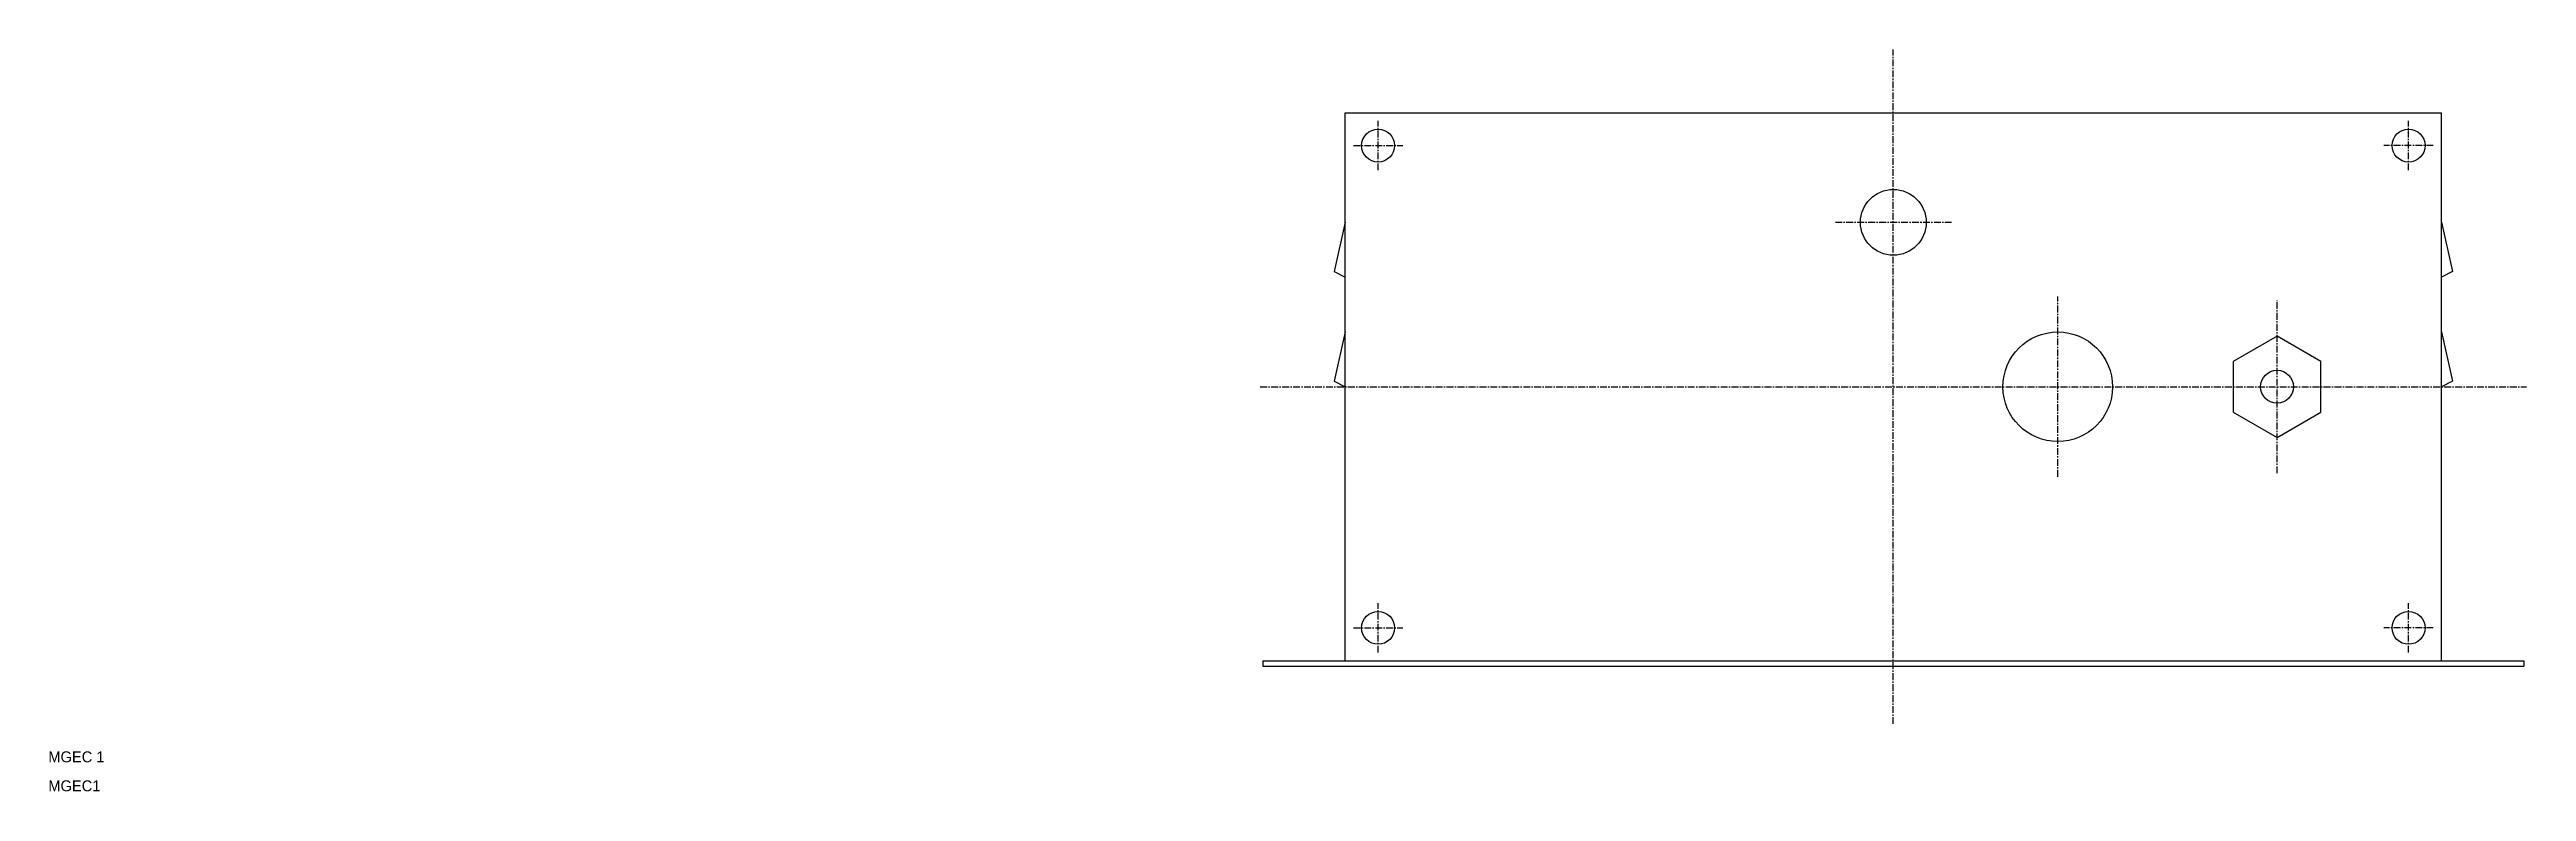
# Model space of a CAD drawing. Extents: x -182 to 547, y 88 to 811.
# Drawn here: x -181.9 to 270, y 87.9 to 223.3 of the extents above; entities that cross this region are included whole.
import ezdxf

# ---------------------------------------------------------------- set-up
doc = ezdxf.new("R2010")
doc.units = 0
doc.linetypes.add('CENTER', pattern=[2, 1.25, -0.25, 0.25, -0.25])
doc.layers.get('0').update_dxf_attribs({"linetype": 'CONTINUOUS'})
doc.layers.add('CENTER', color=1, linetype='CENTER')

msp = doc.modelspace()

# ---------------------------------------------------------------- texts
at = {"color": 7, "linetype": 'CONTINUOUS'}
for s, p in [('MGEC 1', (-182.11, 93.26)), ('MGEC1', (-182.11, 87.97))]:
    msp.add_text(s, height=2, dxfattribs=at).set_placement(p)

# ---------------------------------------------------------------- linework, layer by layer
at = {"color": 7, "linetype": 'CONTINUOUS'}
for p, q in [((54.49, 211.8), (254.49, 211.8)), ((54.49, 111.8), (54.49, 211.8)), ((254.49, 111.8), (254.49, 211.8)), ((54.49, 191.8), (52.49, 182.8)), ((254.49, 191.8), (256.49, 182.8)), ((52.49, 182.8), (54.49, 181.8)), ((256.49, 182.8), (254.49, 181.8)), ((54.49, 171.8), (52.49, 162.8)), ((254.49, 171.8), (256.49, 162.8)), ((52.49, 162.8), (54.49, 161.8)), ((256.49, 162.8), (254.49, 161.8)), ((39.49, 111.8), (269.49, 111.8)), ((39.49, 111.8), (39.49, 110.8)), ((39.49, 110.8), (269.49, 110.8)), ((269.49, 111.8), (269.49, 110.8))]:
    msp.add_line(p, q, dxfattribs=at)
msp.add_lwpolyline([(216.49, 157.18), (224.49, 152.56), (232.49, 157.18), (232.49, 166.42), (224.49, 171.04), (216.49, 166.42)], close=True, dxfattribs=at)
for centre, radius in [((60.49, 205.8), 3), ((248.49, 205.8), 3), ((154.49, 191.8), 6), ((184.49, 161.8), 10), ((224.49, 161.8), 3), ((60.49, 117.8), 3), ((248.49, 117.8), 3)]:
    msp.add_circle(centre, radius, dxfattribs=at)
at = {"layer": 'CENTER'}
for p, q in [((154.49, 100.27), (154.49, 223.33)), ((60.49, 201.3), (60.49, 210.3)), ((248.49, 201.3), (248.49, 210.3)), ((55.99, 205.8), (64.99, 205.8)), ((252.99, 205.8), (243.99, 205.8)), ((143.91, 191.8), (165.08, 191.8)), ((184.49, 145.36), (184.49, 178.24)), ((224.49, 146.02), (224.49, 177.57)), ((38.99, 161.8), (270, 161.8)), ((60.49, 113.3), (60.49, 122.3)), ((248.49, 113.3), (248.49, 122.3)), ((55.99, 117.8), (64.99, 117.8)), ((252.99, 117.8), (243.99, 117.8))]:
    msp.add_line(p, q, dxfattribs=at)

msp.set_redraw_order([(e.dxf.handle, doc.entitydb.next_handle()) for e in msp.query("TEXT MTEXT ATTDEF DIMENSION ARC_DIMENSION")])  # texts and dimensions are drawn at this point

doc.saveas('drawing.dxf')
